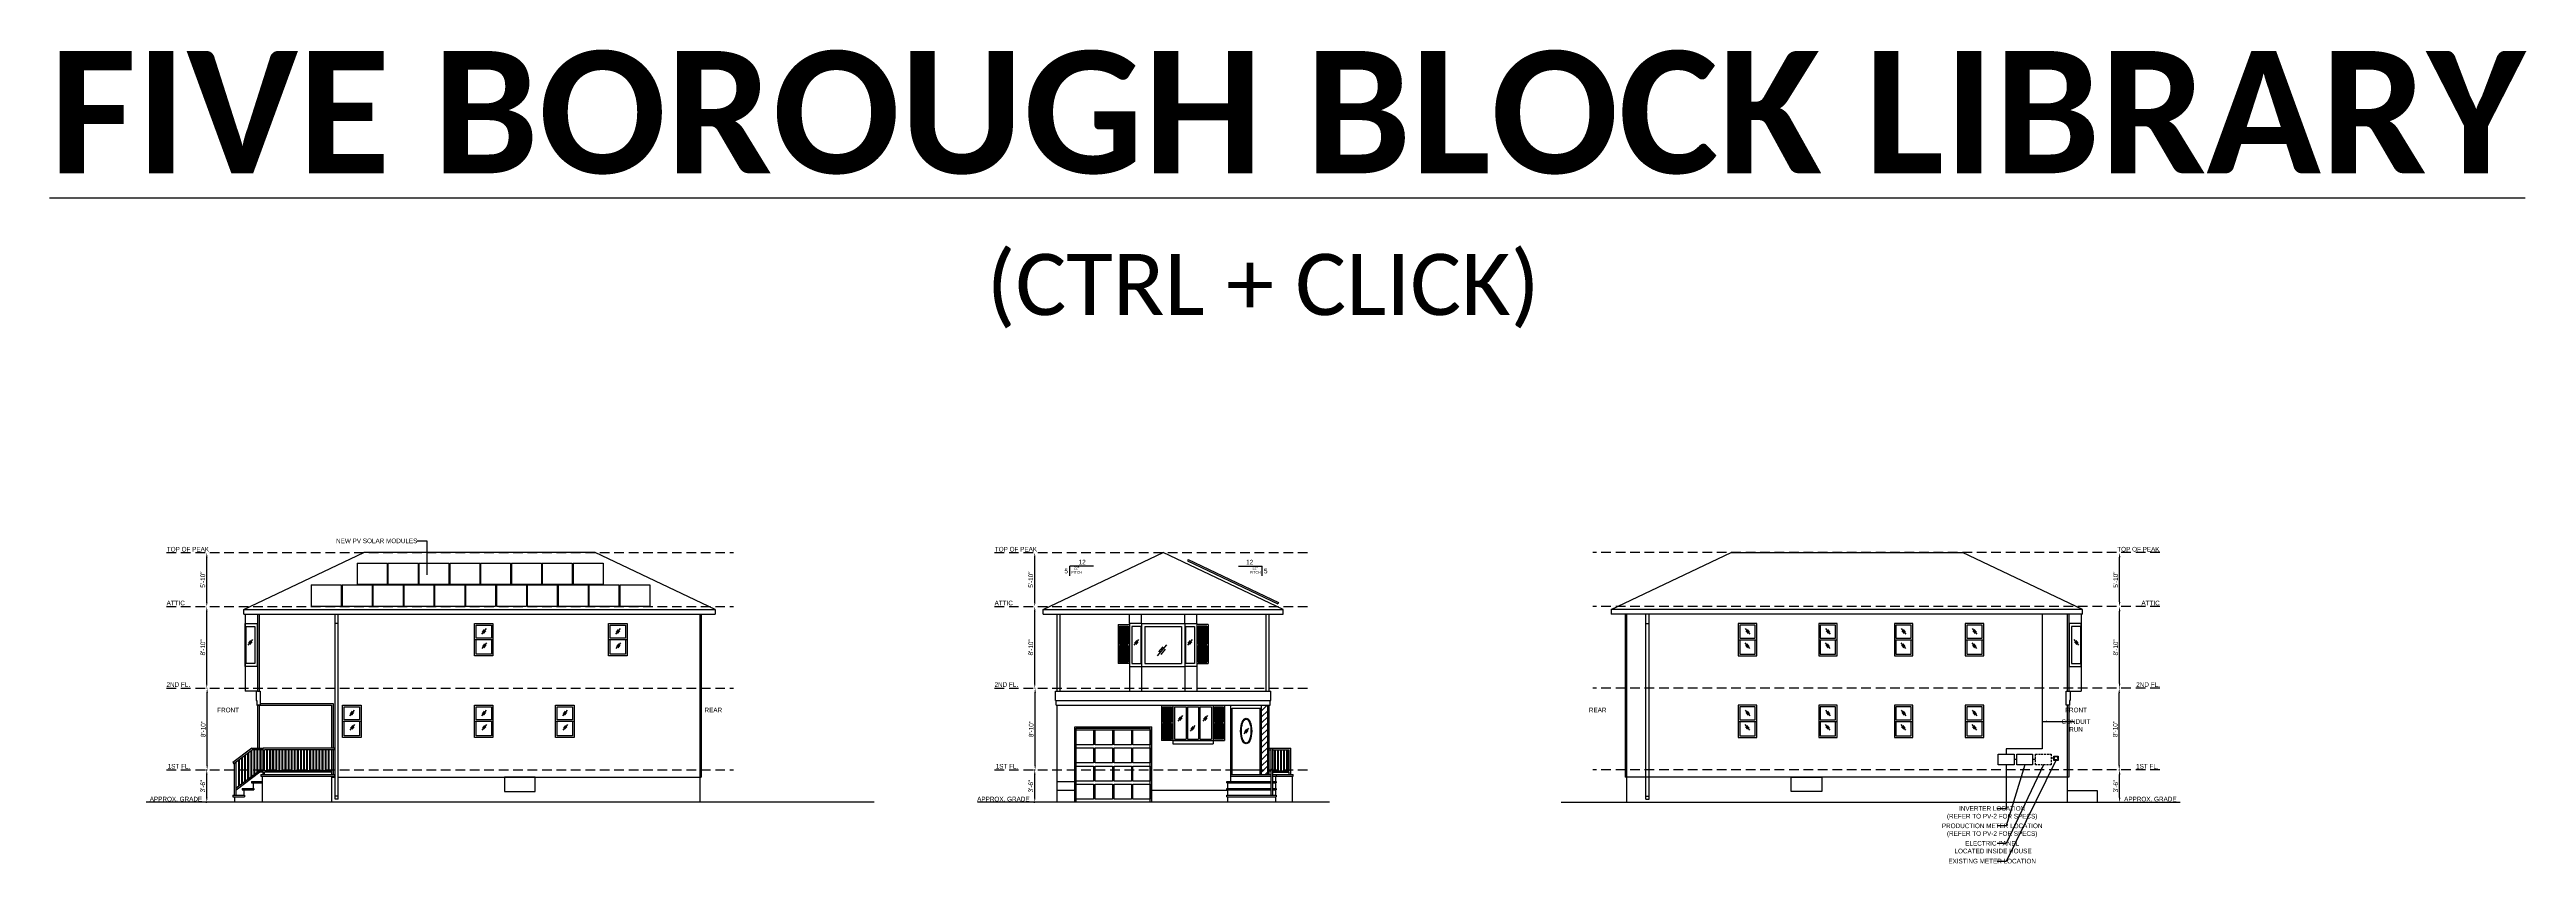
# Model space of a CAD drawing. Header units: feet. Extents: x -1522 to 1694, y -1558 to -501.
import ezdxf

# ---------------------------------------------------------------- set-up
doc = ezdxf.new("R2010")
doc.units = ezdxf.units.FT
doc.header["$MEASUREMENT"] = 0
doc.linetypes.add('HIDDEN', pattern=[0.375, 0.25, -0.125])
doc.layers.add('E - MODULE', color=7, linetype='Continuous')
doc.styles.add('1QUATER', font='technic_.ttf', dxfattribs={"height": 6})
doc.styles.get("Standard").update_dxf_attribs({"font": 'CALIBRI.TTF'})
doc.dimstyles.new('1QUATER', dxfattribs={"dimscale": 0, "dimtxt": 6, "dimasz": 6, "dimexe": 0, "dimexo": 1, "dimgap": 2, "dimtad": 1, "dimdec": 4, "dimzin": 3, "dimdsep": 46, "dimlunit": 4, "dimtxsty": '1QUATER', "dimcen": 6, "dimclrd": 1, "dimclre": 1, "dimclrt": 7, "dimadec": 0, "dimazin": 0, "dimtfac": 1, "dimtdec": 4, "dimtofl": 0, "dimtmove": 2, "dimatfit": 3, "dimfxl": 1, "dimfrac": 2, "dimtolj": 1, "dimtzin": 0, "dimarcsym": 1})
pattern_1 = [(45, (-58.1805, -14809.9904), (-3.9774756, 3.9774756), [])]
pattern_2 = [(180, (-58.1805, -14809.9904), (-2e-16, -1), [])]

# ---------------------------------------------------------------- blocks, each defined once
blk = doc.blocks.new('*D85')
at = {"color": 1, "lineweight": -2, "transparency": 16777216}
for p, q in [((-243.6, -1436.3), (-242.6, -1436.3)), ((-242.6, -1472.3), (-242.6, -1442.3)), ((-243.6, -1478.3), (-242.6, -1478.3))]:
    blk.add_line(p, q, dxfattribs=at)
at = {"color": 1, "transparency": 16777216}
for points in [[(-243.6, -1442.3), (-241.6, -1442.3), (-242.6, -1436.3)], [(-243.6, -1472.3), (-241.6, -1472.3), (-242.6, -1478.3)]]:
    blk.add_solid(points, dxfattribs=at)
at = {"layer": 'Defpoints', "color": 0, "transparency": 16777216}
for p in [(-242.6, -1436.3), (-242.6, -1436.3), (-242.6, -1478.3)]:
    blk.add_point(p, dxfattribs=at)
at = {"color": 7, "transparency": 16777216, "insert": (-247.7, -1457.3), "char_height": 6, "attachment_point": 5, "rotation": 90, "style": '1QUATER'}
blk.add_mtext('\\A1;3\'-6"', dxfattribs=at)
blk = doc.blocks.new('*D86')
at = {"color": 1, "lineweight": -2, "transparency": 16777216}
for p, q in [((-242.6, -1330.3), (-242.1, -1330.3)), ((-242.1, -1430.3), (-242.1, -1336.3)), ((-242.6, -1436.3), (-242.1, -1436.3))]:
    blk.add_line(p, q, dxfattribs=at)
at = {"color": 1, "transparency": 16777216}
for points in [[(-243.1, -1336.3), (-241.1, -1336.3), (-242.1, -1330.3)], [(-243.1, -1430.3), (-241.1, -1430.3), (-242.1, -1436.3)]]:
    blk.add_solid(points, dxfattribs=at)
at = {"layer": 'Defpoints', "color": 0, "transparency": 16777216}
for p in [(-242.1, -1330.3), (-241.6, -1330.3), (-241.6, -1436.3)]:
    blk.add_point(p, dxfattribs=at)
at = {"color": 7, "transparency": 16777216, "insert": (-247.2, -1383.3), "char_height": 6, "attachment_point": 5, "rotation": 90, "style": '1QUATER'}
blk.add_mtext('\\A1;8\'-10"', dxfattribs=at)
blk = doc.blocks.new('*D87')
at = {"color": 1, "lineweight": -2, "transparency": 16777216}
blk.add_line((-242.6, -1324.3), (-242.6, -1230.3), dxfattribs=at)
at = {"color": 1, "transparency": 16777216}
for points in [[(-243.6, -1230.3), (-241.6, -1230.3), (-242.6, -1224.3)], [(-243.6, -1324.3), (-241.6, -1324.3), (-242.6, -1330.3)]]:
    blk.add_solid(points, dxfattribs=at)
at = {"layer": 'Defpoints', "color": 0, "transparency": 16777216}
for p in [(-242.6, -1224.3), (-241.6, -1224.3), (-241.6, -1330.3)]:
    blk.add_point(p, dxfattribs=at)
at = {"color": 7, "transparency": 16777216, "insert": (-247.7, -1277.3), "char_height": 6, "attachment_point": 5, "rotation": 90, "style": '1QUATER'}
blk.add_mtext('\\A1;8\'-10"', dxfattribs=at)
blk = doc.blocks.new('*D88')
at = {"color": 1, "lineweight": -2, "transparency": 16777216}
blk.add_line((-242.6, -1218.3), (-242.6, -1160.3), dxfattribs=at)
at = {"color": 1, "transparency": 16777216}
for points in [[(-243.6, -1160.3), (-241.6, -1160.3), (-242.6, -1154.3)], [(-243.6, -1218.3), (-241.6, -1218.3), (-242.6, -1224.3)]]:
    blk.add_solid(points, dxfattribs=at)
at = {"layer": 'Defpoints', "color": 0, "transparency": 16777216}
for p in [(-242.6, -1154.3), (-241.6, -1154.3), (-241.6, -1224.3)]:
    blk.add_point(p, dxfattribs=at)
at = {"color": 7, "transparency": 16777216, "insert": (-247.7, -1189.3), "char_height": 6, "attachment_point": 5, "rotation": 90, "style": '1QUATER'}
blk.add_mtext('\\A1;5\'-10"', dxfattribs=at)
blk = doc.blocks.new('*D89')
at = {"color": 1, "lineweight": -2, "transparency": 16777216}
for p, q in [((-1318.5, -1436.3), (-1317.5, -1436.3)), ((-1317.5, -1472.3), (-1317.5, -1442.3)), ((-1318.5, -1478.3), (-1317.5, -1478.3))]:
    blk.add_line(p, q, dxfattribs=at)
at = {"color": 1, "transparency": 16777216}
for points in [[(-1318.5, -1442.3), (-1316.5, -1442.3), (-1317.5, -1436.3)], [(-1318.5, -1472.3), (-1316.5, -1472.3), (-1317.5, -1478.3)]]:
    blk.add_solid(points, dxfattribs=at)
at = {"layer": 'Defpoints', "color": 0, "transparency": 16777216}
for p in [(-1317.5, -1436.3), (-1317.5, -1436.3), (-1317.5, -1478.3)]:
    blk.add_point(p, dxfattribs=at)
at = {"color": 7, "transparency": 16777216, "insert": (-1322.7, -1457.3), "char_height": 6, "attachment_point": 5, "rotation": 90, "style": '1QUATER'}
blk.add_mtext('\\A1;3\'-6"', dxfattribs=at)
blk = doc.blocks.new('*D90')
at = {"color": 1, "lineweight": -2, "transparency": 16777216}
for p, q in [((-1317.5, -1330.3), (-1317, -1330.3)), ((-1317, -1430.3), (-1317, -1336.3)), ((-1317.5, -1436.3), (-1317, -1436.3))]:
    blk.add_line(p, q, dxfattribs=at)
at = {"color": 1, "transparency": 16777216}
for points in [[(-1318, -1336.3), (-1316, -1336.3), (-1317, -1330.3)], [(-1318, -1430.3), (-1316, -1430.3), (-1317, -1436.3)]]:
    blk.add_solid(points, dxfattribs=at)
at = {"layer": 'Defpoints', "color": 0, "transparency": 16777216}
for p in [(-1317, -1330.3), (-1316.5, -1330.3), (-1316.5, -1436.3)]:
    blk.add_point(p, dxfattribs=at)
at = {"color": 7, "transparency": 16777216, "insert": (-1322.1, -1383.3), "char_height": 6, "attachment_point": 5, "rotation": 90, "style": '1QUATER'}
blk.add_mtext('\\A1;8\'-10"', dxfattribs=at)
blk = doc.blocks.new('*D91')
at = {"color": 1, "lineweight": -2, "transparency": 16777216}
blk.add_line((-1317.5, -1324.3), (-1317.5, -1230.3), dxfattribs=at)
at = {"color": 1, "transparency": 16777216}
for points in [[(-1318.5, -1230.3), (-1316.5, -1230.3), (-1317.5, -1224.3)], [(-1318.5, -1324.3), (-1316.5, -1324.3), (-1317.5, -1330.3)]]:
    blk.add_solid(points, dxfattribs=at)
at = {"layer": 'Defpoints', "color": 0, "transparency": 16777216}
for p in [(-1317.5, -1224.3), (-1316.5, -1224.3), (-1316.5, -1330.3)]:
    blk.add_point(p, dxfattribs=at)
at = {"color": 7, "transparency": 16777216, "insert": (-1322.6, -1277.3), "char_height": 6, "attachment_point": 5, "rotation": 90, "style": '1QUATER'}
blk.add_mtext('\\A1;8\'-10"', dxfattribs=at)
blk = doc.blocks.new('*D92')
at = {"color": 1, "lineweight": -2, "transparency": 16777216}
blk.add_line((-1317.5, -1218.3), (-1317.5, -1160.3), dxfattribs=at)
at = {"color": 1, "transparency": 16777216}
for points in [[(-1318.5, -1160.3), (-1316.5, -1160.3), (-1317.5, -1154.3)], [(-1318.5, -1218.3), (-1316.5, -1218.3), (-1317.5, -1224.3)]]:
    blk.add_solid(points, dxfattribs=at)
at = {"layer": 'Defpoints', "color": 0, "transparency": 16777216}
for p in [(-1317.5, -1154.3), (-1316.5, -1154.3), (-1316.5, -1224.3)]:
    blk.add_point(p, dxfattribs=at)
at = {"color": 7, "transparency": 16777216, "insert": (-1322.6, -1189.3), "char_height": 6, "attachment_point": 5, "rotation": 90, "style": '1QUATER'}
blk.add_mtext('\\A1;5\'-10"', dxfattribs=at)
blk = doc.blocks.new('*D93')
at = {"color": 1, "lineweight": -2, "transparency": 16777216}
for p, q in [((1164.8, -1436.3), (1165.8, -1436.3)), ((1165.8, -1472.3), (1165.8, -1442.3)), ((1164.8, -1478.3), (1165.8, -1478.3))]:
    blk.add_line(p, q, dxfattribs=at)
at = {"color": 1, "transparency": 16777216}
for points in [[(1164.8, -1442.3), (1166.8, -1442.3), (1165.8, -1436.3)], [(1164.8, -1472.3), (1166.8, -1472.3), (1165.8, -1478.3)]]:
    blk.add_solid(points, dxfattribs=at)
at = {"layer": 'Defpoints', "color": 0, "transparency": 16777216}
for p in [(1165.8, -1436.3), (1165.8, -1436.3), (1165.8, -1478.3)]:
    blk.add_point(p, dxfattribs=at)
at = {"color": 7, "transparency": 16777216, "insert": (1160.7, -1457.3), "char_height": 6, "attachment_point": 5, "rotation": 90, "style": '1QUATER'}
blk.add_mtext('\\A1;3\'-6"', dxfattribs=at)
blk = doc.blocks.new('*D94')
at = {"color": 1, "lineweight": -2, "transparency": 16777216}
for p, q in [((1165.8, -1330.3), (1165.3, -1330.3)), ((1165.3, -1430.3), (1165.3, -1336.3)), ((1165.8, -1436.3), (1165.3, -1436.3))]:
    blk.add_line(p, q, dxfattribs=at)
at = {"color": 1, "transparency": 16777216}
for points in [[(1164.3, -1336.3), (1166.3, -1336.3), (1165.3, -1330.3)], [(1164.3, -1430.3), (1166.3, -1430.3), (1165.3, -1436.3)]]:
    blk.add_solid(points, dxfattribs=at)
at = {"layer": 'Defpoints', "color": 0, "transparency": 16777216}
for p in [(1164.8, -1330.3), (1165.3, -1330.3), (1164.8, -1436.3)]:
    blk.add_point(p, dxfattribs=at)
at = {"color": 7, "transparency": 16777216, "insert": (1160.2, -1383.3), "char_height": 6, "attachment_point": 5, "rotation": 90, "style": '1QUATER'}
blk.add_mtext('\\A1;8\'-10"', dxfattribs=at)
blk = doc.blocks.new('*D95')
at = {"color": 1, "lineweight": -2, "transparency": 16777216}
blk.add_line((1165.8, -1324.3), (1165.8, -1230.3), dxfattribs=at)
at = {"color": 1, "transparency": 16777216}
for points in [[(1164.8, -1230.3), (1166.8, -1230.3), (1165.8, -1224.3)], [(1164.8, -1324.3), (1166.8, -1324.3), (1165.8, -1330.3)]]:
    blk.add_solid(points, dxfattribs=at)
at = {"layer": 'Defpoints', "color": 0, "transparency": 16777216}
for p in [(1164.8, -1224.3), (1165.8, -1224.3), (1164.8, -1330.3)]:
    blk.add_point(p, dxfattribs=at)
at = {"color": 7, "transparency": 16777216, "insert": (1160.7, -1277.3), "char_height": 6, "attachment_point": 5, "rotation": 90, "style": '1QUATER'}
blk.add_mtext('\\A1;8\'-10"', dxfattribs=at)
blk = doc.blocks.new('*D96')
at = {"color": 1, "lineweight": -2, "transparency": 16777216}
blk.add_line((1165.8, -1218.3), (1165.8, -1160.3), dxfattribs=at)
at = {"color": 1, "transparency": 16777216}
for points in [[(1164.8, -1160.3), (1166.8, -1160.3), (1165.8, -1154.3)], [(1164.8, -1218.3), (1166.8, -1218.3), (1165.8, -1224.3)]]:
    blk.add_solid(points, dxfattribs=at)
at = {"layer": 'Defpoints', "color": 0, "transparency": 16777216}
for p in [(1164.8, -1154.3), (1165.8, -1154.3), (1164.8, -1224.3)]:
    blk.add_point(p, dxfattribs=at)
at = {"color": 7, "transparency": 16777216, "insert": (1160.7, -1189.3), "char_height": 6, "attachment_point": 5, "rotation": 90, "style": '1QUATER'}
blk.add_mtext('\\A1;5\'-10"', dxfattribs=at)

msp = doc.modelspace()

# ---------------------------------------------------------------- hatches: boundary and pattern name
h = msp.add_hatch()
h.set_pattern_fill('ANSI31', color=9, scale=8, angle=135)
h.set_pattern_definition(pattern_2)
h.paths.add_polyline_path([(-121.4682, -1249.53386), (-132.4682, -1249.53386), (-132.4682, -1272.90643), (-121.4682, -1272.90643)])
h.paths.add_polyline_path([(-121.4682, -1274.90643), (-132.4682, -1274.90643), (-132.4682, -1296.279), (-121.4682, -1296.279)])
h.paths.add_polyline_path([(-19.2849, -1274.90643), (-30.2849, -1274.90643), (-30.2849, -1296.279), (-19.2849, -1296.279)])
h.paths.add_polyline_path([(-19.2849, -1249.53386), (-30.2849, -1249.53386), (-30.2849, -1272.90643), (-19.2849, -1272.90643)])
h = msp.add_hatch()
h.set_pattern_fill('ANSI31', color=9, scale=8, angle=135)
h.set_pattern_definition(pattern_2)
h.paths.add_polyline_path([(-65.10492, -1354.279), (-76.10492, -1354.279), (-76.10492, -1374.279), (-65.10492, -1374.279)])
h.paths.add_polyline_path([(-65.10492, -1376.279), (-76.10492, -1376.279), (-76.10492, -1396.279), (-65.10492, -1396.279)])
h.paths.add_polyline_path([(1.89508, -1376.279), (-9.10492, -1376.279), (-9.10492, -1396.279), (1.89508, -1396.279)])
h.paths.add_polyline_path([(1.89508, -1354.279), (-9.10492, -1354.279), (-9.10492, -1374.279), (1.89508, -1374.279)])
h = msp.add_hatch()
h.set_pattern_fill('ANSI31', color=9, scale=45)
h.set_pattern_definition(pattern_1)
h.paths.add_polyline_path([(59.88533, -1352.279), (51.88533, -1352.279), (51.88533, -1436.279), (59.88533, -1436.279)])
h = msp.add_hatch()
h.set_pattern_fill('ANSI31', color=9, scale=45)
h.set_pattern_definition(pattern_1)
h.paths.add_polyline_path([(59.88533, -1436.279), (51.88533, -1436.279), (51.88533, -1442.279), (59.88533, -1442.279)])

# ---------------------------------------------------------------- linework, layer by layer
at = {"color": 1, "linetype": 'HIDDEN', "ltscale": 50}
for p, q in [((-1369.71874, -1154.279), (-633.70866, -1154.279)), ((-294.76329, -1154.279), (116.31856, -1154.279)), ((1217.96564, -1154.279), (481.95556, -1154.279)), ((-1369.71874, -1224.279), (-633.70866, -1224.279)), ((-294.76329, -1224.279), (116.31856, -1224.279)), ((1217.96564, -1224.279), (481.95556, -1224.279)), ((-1369.71874, -1330.279), (-633.70866, -1330.279)), ((-294.76329, -1330.279), (116.31856, -1330.279)), ((1217.96564, -1330.279), (481.95556, -1330.279)), ((-1369.71874, -1436.279), (-633.70866, -1436.279)), ((-294.76329, -1436.279), (116.31856, -1436.279)), ((1217.96564, -1436.279), (481.95556, -1436.279))]:
    msp.add_line(p, q, dxfattribs=at)
at = {"color": 1}
for p, q in [((-1269.46082, -1228.279), (-1113.69894, -1154.279)), ((-813.4035, -1154.279), (-1113.69894, -1154.279)), ((-657.64162, -1228.279), (-813.4035, -1154.279)), ((-231.63842, -1228.279), (-75.87655, -1154.279)), ((79.88533, -1228.279), (-75.87655, -1154.279)), ((505.88853, -1228.279), (661.65041, -1154.279)), ((661.65041, -1154.279), (961.94585, -1154.279)), ((1117.70772, -1228.279), (961.94585, -1154.279)), ((-43.51725, -1163.0097), (-44.37549, -1164.8162)), ((-44.37549, -1164.8162), (73.18224, -1220.66601)), ((-43.51725, -1163.0097), (74.04048, -1218.85952)), ((74.04048, -1218.85952), (73.18224, -1220.66601)), ((-209.63842, -1334.279), (-209.63842, -1234.279)), ((-134.4682, -1247.53386), (-134.4682, -1298.279)), ((-134.4682, -1247.53386), (-119.4682, -1247.53386)), ((-132.4682, -1249.53386), (-121.4682, -1249.53386)), ((-132.4682, -1249.53386), (-132.4682, -1272.90643)), ((-121.4682, -1249.53386), (-121.4682, -1272.90643)), ((-119.4682, -1246.279), (-119.4682, -1234.279)), ((-104.87655, -1250.279), (-104.87655, -1298.279)), ((-103.87655, -1246.279), (-103.87655, -1234.279)), ((-103.87655, -1246.279), (-47.87655, -1246.279)), ((-103.87655, -1246.279), (-103.87655, -1302.279)), ((-99.87655, -1250.279), (-51.87655, -1250.279)), ((-99.87655, -1250.279), (-99.87655, -1298.279)), ((-51.87655, -1250.279), (-51.87655, -1298.279)), ((-47.87655, -1246.279), (-47.87655, -1234.279)), ((-47.87655, -1246.279), (-47.87655, -1302.279)), ((-46.87655, -1250.279), (-46.87655, -1298.279)), ((-32.2849, -1246.279), (-32.2849, -1234.279)), ((-17.2849, -1247.53386), (-32.2849, -1247.53386)), ((-19.2849, -1249.53386), (-30.2849, -1249.53386)), ((-30.2849, -1249.53386), (-30.2849, -1272.90643)), ((-19.2849, -1249.53386), (-19.2849, -1272.90643)), ((-17.2849, -1247.53386), (-17.2849, -1298.279)), ((57.88533, -1334.279), (57.88533, -1234.279)), ((1114.92781, -1250.279), (1114.92781, -1298.279)), ((-945.90317, -1267.279), (-969.90317, -1267.279)), ((-947.90317, -1265.279), (-967.90317, -1265.279)), ((-771.83114, -1267.279), (-795.83114, -1267.279)), ((-773.83114, -1265.279), (-793.83114, -1265.279)), ((-132.4682, -1272.90643), (-121.4682, -1272.90643)), ((-132.4682, -1274.90643), (-132.4682, -1296.279)), ((-132.4682, -1274.90643), (-121.4682, -1274.90643)), ((-121.4682, -1274.90643), (-121.4682, -1296.279)), ((-19.2849, -1272.90643), (-30.2849, -1272.90643)), ((-30.2849, -1274.90643), (-30.2849, -1296.279)), ((-19.2849, -1274.90643), (-30.2849, -1274.90643)), ((-19.2849, -1274.90643), (-19.2849, -1296.279)), ((670.6902, -1267.279), (694.6902, -1267.279)), ((672.6902, -1265.279), (692.6902, -1265.279)), ((775.15452, -1267.279), (799.15452, -1267.279)), ((777.15452, -1265.279), (797.15452, -1265.279)), ((873.38219, -1267.279), (897.38219, -1267.279)), ((875.38219, -1265.279), (895.38219, -1265.279)), ((965.37319, -1267.279), (989.37319, -1267.279)), ((967.37319, -1265.279), (987.37319, -1265.279)), ((-119.4682, -1298.279), (-134.4682, -1298.279)), ((-121.4682, -1296.279), (-132.4682, -1296.279)), ((-119.4682, -1302.279), (-119.4682, -1334.279)), ((-103.87655, -1302.279), (-47.87655, -1302.279)), ((-103.87655, -1302.279), (-103.87655, -1334.279)), ((-99.87655, -1298.279), (-51.87655, -1298.279)), ((-47.87655, -1302.279), (-47.87655, -1334.279)), ((-32.2849, -1298.279), (-17.2849, -1298.279)), ((-32.2849, -1302.279), (-32.2849, -1334.279)), ((-30.2849, -1296.279), (-19.2849, -1296.279)), ((-215.63842, -1346.279), (63.88533, -1346.279)), ((-1117.12629, -1373.279), (-1141.12629, -1373.279)), ((-1119.12629, -1371.279), (-1139.12629, -1371.279)), ((-945.90317, -1373.279), (-969.90317, -1373.279)), ((-947.90317, -1371.279), (-967.90317, -1371.279)), ((-840.70723, -1373.279), (-864.70723, -1373.279)), ((-842.70723, -1371.279), (-862.70723, -1371.279)), ((-190.64062, -1380.279), (-90.64062, -1380.279)), ((-190.64062, -1478.279), (-190.64062, -1380.279)), ((-90.64062, -1478.279), (-90.64062, -1380.279)), ((-78.10492, -1352.279), (-78.10492, -1398.279)), ((-76.10492, -1354.279), (-65.10492, -1354.279)), ((-76.10492, -1354.279), (-76.10492, -1374.279)), ((-76.10492, -1374.279), (-65.10492, -1374.279)), ((-76.10492, -1376.279), (-76.10492, -1396.279)), ((-76.10492, -1376.279), (-65.10492, -1376.279)), ((-65.10492, -1354.279), (-65.10492, -1374.279)), ((-65.10492, -1376.279), (-65.10492, -1396.279)), ((-63.10492, -1352.279), (-63.10492, -1402.279)), ((-61.10492, -1354.279), (-46.10492, -1354.279)), ((-61.10492, -1354.279), (-61.10492, -1396.279)), ((-46.10492, -1354.279), (-46.10492, -1396.279)), ((-44.10492, -1354.279), (-30.10492, -1354.279)), ((-44.10492, -1354.279), (-44.10492, -1396.279)), ((-30.10492, -1354.279), (-30.10492, -1396.279)), ((-28.10492, -1354.279), (-13.10492, -1354.279)), ((-28.10492, -1354.279), (-28.10492, -1396.279)), ((-13.10492, -1354.279), (-13.10492, -1396.279)), ((-11.10492, -1352.279), (-11.10492, -1402.279)), ((-9.10492, -1354.279), (1.89508, -1354.279)), ((-9.10492, -1354.279), (-9.10492, -1374.279)), ((-9.10492, -1374.279), (1.89508, -1374.279)), ((-9.10492, -1376.279), (-9.10492, -1396.279)), ((-9.10492, -1376.279), (1.89508, -1376.279)), ((1.89508, -1354.279), (1.89508, -1374.279)), ((1.89508, -1376.279), (1.89508, -1396.279)), ((3.89508, -1352.279), (3.89508, -1398.279)), ((670.6902, -1373.279), (694.6902, -1373.279)), ((672.6902, -1371.279), (692.6902, -1371.279)), ((775.15452, -1373.279), (799.15452, -1373.279)), ((777.15452, -1371.279), (797.15452, -1371.279)), ((873.38219, -1373.279), (897.38219, -1373.279)), ((875.38219, -1371.279), (895.38219, -1371.279)), ((965.37319, -1373.279), (989.37319, -1373.279)), ((967.37319, -1371.279), (987.37319, -1371.279)), ((-1258.79415, -1408.279), (-1283.46082, -1426.779)), ((-1258.12748, -1410.279), (-1282.26082, -1428.379)), ((-1258.79415, -1408.279), (-1244.46082, -1408.279)), ((-1244.46082, -1410.279), (-1258.12748, -1410.279)), ((-63.10492, -1398.279), (-78.10492, -1398.279)), ((-65.10492, -1396.279), (-76.10492, -1396.279)), ((-63.10492, -1398.279), (-11.10492, -1398.279)), ((-63.10492, -1402.279), (-11.10492, -1402.279)), ((-61.10492, -1396.279), (-46.10492, -1396.279)), ((-44.10492, -1396.279), (-30.10492, -1396.279)), ((-28.10492, -1396.279), (-13.10492, -1396.279)), ((-11.10492, -1398.279), (3.89508, -1398.279)), ((1.89508, -1396.279), (-9.10492, -1396.279)), ((63.89861, -1408.279), (63.89861, -1469.279)), ((65.89861, -1408.279), (65.89861, -1437.38488)), ((-1283.46082, -1426.779), (-1282.26082, -1428.379)), ((-1281.46082, -1469.279), (-1281.46082, -1427.779)), ((-1279.46082, -1469.279), (-1279.46082, -1426.279)), ((-1249.09219, -1437.38488), (-1279.46082, -1460.16134)), ((-1248.42553, -1439.38488), (-1279.46082, -1462.66134)), ((-1244.46082, -1437.38488), (-1249.09219, -1437.38488)), ((-1244.46082, -1439.38488), (-1248.42553, -1439.38488)), ((63.89861, -1435.279), (65.89861, -1435.279)), ((65.89861, -1437.38488), (65.89861, -1469.279)), ((69.89861, -1444.279), (69.89861, -1451.279)), ((-1283.46082, -1469.279), (-1283.46082, -1471.279)), ((-1283.46082, -1469.279), (-1268.46082, -1469.279)), ((-1283.46082, -1471.279), (-1268.46082, -1471.279)), ((-1281.46082, -1471.279), (-1281.46082, -1478.279)), ((-1271.46082, -1460.279), (-1271.46082, -1462.279)), ((-1271.46082, -1460.279), (-1256.46082, -1460.279)), ((-1271.46082, -1462.279), (-1256.46082, -1462.279)), ((-1269.46082, -1462.279), (-1269.46082, -1469.279)), ((-1268.46082, -1469.279), (-1268.46082, -1471.279)), ((-1259.46082, -1451.279), (-1259.46082, -1453.279)), ((-1259.46082, -1451.279), (-1245.46082, -1451.279)), ((-1259.46082, -1453.279), (-1245.46082, -1453.279)), ((-1257.46082, -1453.279), (-1257.46082, -1460.279)), ((-1256.46082, -1460.279), (-1256.46082, -1462.279)), ((-190.64062, -1463.17435), (-213.63842, -1463.17435)), ((7.88533, -1463.17435), (-90.64062, -1463.17435)), ((6.88533, -1451.279), (63.89861, -1451.279)), ((6.88533, -1453.279), (6.88533, -1451.279)), ((6.88533, -1451.279), (63.89861, -1451.279)), ((6.88533, -1453.279), (63.89861, -1453.279)), ((6.88533, -1460.279), (63.89861, -1460.279)), ((6.88533, -1462.279), (6.88533, -1460.279)), ((6.88533, -1462.279), (63.89861, -1462.279)), ((6.88533, -1469.279), (70.89861, -1469.279)), ((6.88533, -1471.279), (6.88533, -1469.279)), ((6.88533, -1471.279), (70.89861, -1471.279)), ((7.88533, -1460.279), (7.88533, -1453.279)), ((7.88533, -1469.279), (7.88533, -1462.279)), ((7.88533, -1478.279), (7.88533, -1471.279)), ((65.89861, -1451.279), (70.89861, -1451.279)), ((65.89861, -1451.279), (69.89861, -1451.279)), ((65.89861, -1453.279), (70.89861, -1453.279)), ((65.89861, -1460.279), (70.89861, -1460.279)), ((65.89861, -1460.279), (69.89861, -1460.279)), ((65.89861, -1462.279), (70.89861, -1462.279)), ((69.89861, -1453.279), (69.89861, -1460.279)), ((69.89861, -1462.279), (69.89861, -1469.279)), ((69.89861, -1471.279), (69.89861, -1478.279)), ((70.89861, -1451.279), (70.89861, -1453.279)), ((70.89861, -1460.279), (70.89861, -1462.279)), ((70.89861, -1469.279), (70.89861, -1471.279))]:
    msp.add_line(p, q, dxfattribs=at)
at = {"color": 10}
for p, q in [((-1122.28425, -1168.00036), (-1083.23425, -1168.00036)), ((-1122.28425, -1168.00036), (-1122.28425, -1195.39423)), ((-1083.23425, -1168.00036), (-1083.23425, -1195.39423)), ((-1082.23425, -1168.00036), (-1043.18425, -1168.00036)), ((-1082.23425, -1168.00036), (-1082.23425, -1195.39423)), ((-1043.18425, -1168.00036), (-1043.18425, -1195.39423)), ((-1042.18425, -1168.00036), (-1003.13425, -1168.00036)), ((-1042.18425, -1168.00036), (-1042.18425, -1195.39423)), ((-1003.13425, -1168.00036), (-1003.13425, -1195.39423)), ((-1002.13425, -1168.00036), (-963.08425, -1168.00036)), ((-1002.13425, -1168.00036), (-1002.13425, -1195.39423)), ((-963.08425, -1168.00036), (-963.08425, -1195.39423)), ((-962.08425, -1168.00036), (-923.03425, -1168.00036)), ((-962.08425, -1168.00036), (-962.08425, -1195.39423)), ((-923.03425, -1168.00036), (-923.03425, -1195.39423)), ((-922.03425, -1168.00036), (-882.98425, -1168.00036)), ((-922.03425, -1168.00036), (-922.03425, -1195.39423)), ((-882.98425, -1168.00036), (-882.98425, -1195.39423)), ((-881.98425, -1168.00036), (-842.93425, -1168.00036)), ((-881.98425, -1168.00036), (-881.98425, -1195.39423)), ((-842.93425, -1168.00036), (-842.93425, -1195.39423)), ((-841.93425, -1168.00036), (-802.88425, -1168.00036)), ((-841.93425, -1168.00036), (-841.93425, -1195.39423)), ((-802.88425, -1168.00036), (-802.88425, -1195.39423)), ((-1181.85925, -1195.92527), (-1181.85925, -1223.85018)), ((-1181.85925, -1195.92527), (-1142.80925, -1195.92527)), ((-1142.80925, -1195.92527), (-1142.80925, -1223.85018)), ((-1141.80925, -1195.92527), (-1141.80925, -1223.85018)), ((-1141.80925, -1195.92527), (-1102.75925, -1195.92527)), ((-1122.28425, -1195.39423), (-1083.23425, -1195.39423)), ((-1102.75925, -1195.92527), (-1102.75925, -1223.85018)), ((-1101.75925, -1195.92527), (-1101.75925, -1223.85018)), ((-1101.75925, -1195.92527), (-1062.70925, -1195.92527)), ((-1082.23425, -1195.39423), (-1043.18425, -1195.39423)), ((-1062.70925, -1195.92527), (-1062.70925, -1223.85018)), ((-1061.70925, -1195.92527), (-1061.70925, -1223.85018)), ((-1061.70925, -1195.92527), (-1022.65925, -1195.92527)), ((-1042.18425, -1195.39423), (-1003.13425, -1195.39423)), ((-1022.65925, -1195.92527), (-1022.65925, -1223.85018)), ((-1021.65925, -1195.92527), (-1021.65925, -1223.85018)), ((-1021.65925, -1195.92527), (-982.60925, -1195.92527)), ((-1002.13425, -1195.39423), (-963.08425, -1195.39423)), ((-982.60925, -1195.92527), (-982.60925, -1223.85018)), ((-981.60925, -1195.92527), (-981.60925, -1223.85018)), ((-981.60925, -1195.92527), (-942.55925, -1195.92527)), ((-962.08425, -1195.39423), (-923.03425, -1195.39423)), ((-942.55925, -1195.92527), (-942.55925, -1223.85018)), ((-941.55925, -1195.92527), (-941.55925, -1223.85018)), ((-941.55925, -1195.92527), (-902.50925, -1195.92527)), ((-922.03425, -1195.39423), (-882.98425, -1195.39423)), ((-902.50925, -1195.92527), (-902.50925, -1223.85018)), ((-901.50925, -1195.92527), (-901.50925, -1223.85018)), ((-901.50925, -1195.92527), (-862.45925, -1195.92527)), ((-881.98425, -1195.39423), (-842.93425, -1195.39423)), ((-862.45925, -1195.92527), (-862.45925, -1223.85018)), ((-861.45925, -1195.92527), (-861.45925, -1223.85018)), ((-861.45925, -1195.92527), (-822.40925, -1195.92527)), ((-841.93425, -1195.39423), (-802.88425, -1195.39423)), ((-822.40925, -1195.92527), (-822.40925, -1223.85018)), ((-821.40925, -1195.92527), (-821.40925, -1223.85018)), ((-821.40925, -1195.92527), (-782.35925, -1195.92527)), ((-782.35925, -1195.92527), (-782.35925, -1223.85018)), ((-781.35925, -1195.92527), (-781.35925, -1223.85018)), ((-781.35925, -1195.92527), (-742.30925, -1195.92527)), ((-742.30925, -1195.92527), (-742.30925, -1223.85018)), ((-1181.85925, -1223.85018), (-1142.80925, -1223.85018)), ((-1141.80925, -1223.85018), (-1102.75925, -1223.85018)), ((-1101.75925, -1223.85018), (-1062.70925, -1223.85018)), ((-1061.70925, -1223.85018), (-1022.65925, -1223.85018)), ((-1021.65925, -1223.85018), (-982.60925, -1223.85018)), ((-981.60925, -1223.85018), (-942.55925, -1223.85018)), ((-941.55925, -1223.85018), (-902.50925, -1223.85018)), ((-901.50925, -1223.85018), (-862.45925, -1223.85018)), ((-861.45925, -1223.85018), (-822.40925, -1223.85018)), ((-821.40925, -1223.85018), (-782.35925, -1223.85018)), ((-781.35925, -1223.85018), (-742.30925, -1223.85018)), ((1032.5012, -1422.76856), (1028.79417, -1422.76856)), ((1056.64861, -1422.76856), (1052.94162, -1422.76856)), ((1080.2211, -1421.09237), (1077.08902, -1421.09237))]:
    msp.add_line(p, q, dxfattribs=at)
at = {"color": 10, "ltscale": 50}
for p, q in [((-166.44985, -1171.81881), (-197.15581, -1171.81881)), ((-197.15581, -1184.52385), (-197.15581, -1171.81881)), ((21.92402, -1171.81881), (52.62998, -1171.81881)), ((52.62998, -1184.52385), (52.62998, -1171.81881))]:
    msp.add_line(p, q, dxfattribs=at)
at = {"color": 3}
for p, q in [((-1269.46082, -1234.279), (-1269.46082, -1228.279)), ((-1269.46082, -1228.279), (-657.64162, -1228.279)), ((-1269.46082, -1234.279), (-657.46082, -1234.279)), ((-1251.46082, -1234.279), (-1251.46082, -1334.279)), ((-675.46082, -1234.279), (-675.46082, -1445.62194)), ((-657.64162, -1228.279), (-657.64162, -1234.279)), ((-231.63842, -1234.279), (-231.63842, -1228.279)), ((-231.63842, -1228.279), (79.88533, -1228.279)), ((-231.63842, -1234.279), (79.88533, -1234.279)), ((-213.63842, -1334.279), (-213.63842, -1234.279)), ((61.88533, -1334.279), (61.88533, -1234.279)), ((79.88533, -1234.279), (79.88533, -1228.279)), ((1117.70772, -1234.279), (505.70772, -1234.279)), ((1117.70772, -1228.279), (505.88853, -1228.279)), ((505.88853, -1228.279), (505.88853, -1234.279)), ((523.70772, -1234.279), (523.70772, -1445.62194)), ((1099.70772, -1234.279), (1099.70772, -1334.279)), ((1117.70772, -1234.279), (1117.70772, -1228.279)), ((-215.63842, -1334.279), (63.88533, -1334.279)), ((-215.63842, -1346.279), (-215.63842, -1334.279)), ((-214.63842, -1352.279), (-214.63842, -1346.279)), ((62.88533, -1352.279), (62.88533, -1346.279)), ((63.88533, -1346.279), (63.88533, -1334.279)), ((-1248.02467, -1352.279), (-1252.46082, -1352.279)), ((-1251.46082, -1352.279), (-1155.46082, -1352.279)), ((-1155.46082, -1352.279), (-1155.46082, -1408.279)), ((-214.63842, -1352.279), (62.88533, -1352.279)), ((-213.63842, -1478.279), (-213.63842, -1352.279)), ((11.88533, -1451.279), (11.88533, -1352.279)), ((1099.70772, -1352.279), (1099.70772, -1445.62194)), ((-1151.46082, -1408.279), (-1244.46082, -1408.279)), ((-1244.46082, -1442.279), (-1244.46082, -1408.279)), ((-1151.46082, -1410.279), (-1242.46082, -1410.279)), ((-1155.46082, -1410.279), (-1155.46082, -1442.279)), ((-1153.46082, -1410.279), (-1153.46082, -1442.279)), ((-1151.46082, -1410.279), (-1151.46082, -1408.279)), ((-1247.46082, -1442.279), (-1247.46082, -1444.279)), ((-1247.46082, -1442.279), (-1151.46082, -1442.279)), ((-1247.46082, -1444.279), (-1151.46082, -1444.279)), ((-1245.46082, -1444.279), (-1245.46082, -1478.279)), ((-1155.46082, -1437.38488), (-1242.46082, -1437.38488)), ((-1242.46082, -1442.279), (-1242.46082, -1439.38488)), ((-1155.46082, -1439.38488), (-1242.46082, -1439.38488)), ((-1155.46082, -1444.279), (-1155.46082, -1478.279)), ((-1155.46082, -1445.62194), (-1150.9832, -1445.62194)), ((-1151.46082, -1442.279), (-1151.46082, -1444.279)), ((-1146.9832, -1445.62194), (-675.46082, -1445.62194)), ((-677.46082, -1445.62194), (-677.46082, -1478.279)), ((1099.70772, -1445.62194), (523.70772, -1445.62194)), ((525.70772, -1445.62194), (525.70772, -1478.279)), ((1097.70772, -1445.62194), (1097.70772, -1478.279))]:
    msp.add_line(p, q, dxfattribs=at)
at = {"color": 4}
for p, q in [((-1267.6809, -1234.279), (-1267.6809, -1334.279)), ((-1266.6809, -1250.279), (-1266.6809, -1298.279)), ((-1249.46082, -1234.279), (-1249.46082, -1334.279)), ((-1150.9832, -1474.279), (-1150.9832, -1234.279)), ((-1146.9832, -1246.34165), (-1150.9832, -1246.34165)), ((-1146.9832, -1474.279), (-1146.9832, -1234.279)), ((-677.46082, -1234.279), (-677.46082, -1445.62194)), ((525.70772, -1234.279), (525.70772, -1445.62194)), ((550.85928, -1474.279), (550.85928, -1234.279)), ((550.85928, -1246.34165), (554.85928, -1246.34165)), ((554.85928, -1474.279), (554.85928, -1234.279)), ((1097.70772, -1234.279), (1097.70772, -1334.279)), ((1115.92781, -1234.279), (1115.92781, -1334.279)), ((-1251.46082, -1334.279), (-1267.6809, -1334.279)), ((-1248.02467, -1350.279), (-1153.46082, -1350.279)), ((-1153.46082, -1350.279), (-1153.46082, -1408.279)), ((1099.70772, -1334.279), (1115.92781, -1334.279)), ((-1251.46082, -1352.279), (-1251.46082, -1408.279)), ((-1249.46082, -1352.279), (-1249.46082, -1408.279)), ((-188.64062, -1382.279), (-92.64062, -1382.279)), ((-188.64062, -1478.279), (-188.64062, -1382.279)), ((-92.64062, -1478.279), (-92.64062, -1382.279)), ((13.88533, -1442.279), (13.88533, -1356.279)), ((13.88533, -1356.279), (51.88533, -1356.279)), ((49.88533, -1442.279), (49.88533, -1356.279)), ((51.88533, -1442.279), (51.88533, -1352.279)), ((59.88533, -1442.279), (59.88533, -1352.279)), ((61.88533, -1442.279), (61.88533, -1352.279)), ((1097.70772, -1352.279), (1097.70772, -1445.62194)), ((-1263.46082, -1414.279), (-1263.46082, -1448.16134)), ((-1260.46082, -1412.029), (-1260.46082, -1445.91134)), ((-1259.46082, -1411.279), (-1259.46082, -1445.16134)), ((-1256.46082, -1410.279), (-1256.46082, -1442.91134)), ((-1255.46082, -1410.279), (-1255.46082, -1442.16134)), ((-1252.46082, -1410.279), (-1252.46082, -1439.91134)), ((-1251.46082, -1410.279), (-1251.46082, -1439.16134)), ((-1248.46082, -1410.279), (-1248.46082, -1437.38488)), ((-1247.46082, -1410.279), (-1247.46082, -1437.38488)), ((-1242.46082, -1437.38488), (-1242.46082, -1410.279)), ((-1239.96745, -1410.279), (-1239.96745, -1437.38488)), ((-1238.96745, -1410.279), (-1238.96745, -1437.38488)), ((-1235.96745, -1410.279), (-1235.96745, -1437.38488)), ((-1234.96745, -1410.279), (-1234.96745, -1437.38488)), ((-1231.96745, -1410.279), (-1231.96745, -1437.38488)), ((-1230.96745, -1410.279), (-1230.96745, -1437.38488)), ((-1227.96745, -1410.279), (-1227.96745, -1437.38488)), ((-1226.96745, -1410.279), (-1226.96745, -1437.38488)), ((-1223.96745, -1410.279), (-1223.96745, -1437.38488)), ((-1222.96745, -1410.279), (-1222.96745, -1437.38488)), ((-1219.96745, -1410.279), (-1219.96745, -1437.38488)), ((-1218.96745, -1410.279), (-1218.96745, -1437.38488)), ((-1215.96745, -1410.279), (-1215.96745, -1437.38488)), ((-1214.96745, -1410.279), (-1214.96745, -1437.38488)), ((-1211.96745, -1410.279), (-1211.96745, -1437.38488)), ((-1210.96745, -1410.279), (-1210.96745, -1437.38488)), ((-1207.96745, -1410.279), (-1207.96745, -1437.38488)), ((-1206.96745, -1410.279), (-1206.96745, -1437.38488)), ((-1203.96745, -1410.279), (-1203.96745, -1437.38488)), ((-1202.96745, -1410.279), (-1202.96745, -1437.38488)), ((-1199.96745, -1410.279), (-1199.96745, -1437.38488)), ((-1198.96745, -1410.279), (-1198.96745, -1437.38488)), ((-1195.96082, -1410.279), (-1195.96082, -1437.38488)), ((-1194.96082, -1410.279), (-1194.96082, -1437.38488)), ((-1191.96082, -1410.279), (-1191.96082, -1437.38488)), ((-1190.96082, -1410.279), (-1190.96082, -1437.38488)), ((-1187.96082, -1410.279), (-1187.96082, -1437.38488)), ((-1186.96082, -1410.279), (-1186.96082, -1437.38488)), ((-1183.96082, -1410.279), (-1183.96082, -1437.38488)), ((-1182.96082, -1410.279), (-1182.96082, -1437.38488)), ((-1179.96082, -1410.279), (-1179.96082, -1437.38488)), ((-1178.96082, -1410.279), (-1178.96082, -1437.38488)), ((-1175.96082, -1410.279), (-1175.96082, -1437.38488)), ((-1174.96082, -1410.279), (-1174.96082, -1437.38488)), ((-1171.96082, -1410.279), (-1171.96082, -1437.38488)), ((-1170.96082, -1410.279), (-1170.96082, -1437.38488)), ((-1167.96082, -1410.279), (-1167.96082, -1437.38488)), ((-1166.96082, -1410.279), (-1166.96082, -1437.38488)), ((-1163.96082, -1410.279), (-1163.96082, -1437.38488)), ((-1162.96082, -1410.279), (-1162.96082, -1437.38488)), ((-1159.96082, -1410.279), (-1159.96082, -1437.38488)), ((-1158.96082, -1410.279), (-1158.96082, -1437.38488)), ((-188.64062, -1384.279), (-92.64062, -1384.279)), ((61.88533, -1408.279), (89.88533, -1408.279)), ((61.88533, -1410.279), (63.89861, -1410.279)), ((65.89861, -1410.279), (87.88533, -1410.279)), ((68.39197, -1410.279), (68.39197, -1437.38488)), ((69.39197, -1410.279), (69.39197, -1437.38488)), ((72.39197, -1410.279), (72.39197, -1437.38488)), ((73.39197, -1410.279), (73.39197, -1437.38488)), ((76.39197, -1410.279), (76.39197, -1437.38488)), ((77.39197, -1410.279), (77.39197, -1437.38488)), ((80.39197, -1410.279), (80.39197, -1437.38488)), ((81.39197, -1410.279), (81.39197, -1437.38488)), ((84.39197, -1410.279), (84.39197, -1437.38488)), ((85.39197, -1410.279), (85.39197, -1437.38488)), ((87.88533, -1437.38488), (87.88533, -1410.279)), ((89.88533, -1442.279), (89.88533, -1408.279)), ((-1276.46082, -1424.029), (-1276.46082, -1457.91134)), ((-1275.46082, -1423.279), (-1275.46082, -1457.16134)), ((-1272.46082, -1421.029), (-1272.46082, -1454.91134)), ((-1271.46082, -1420.279), (-1271.46082, -1454.16134)), ((-1268.46082, -1418.029), (-1268.46082, -1451.91134)), ((-1267.46082, -1417.279), (-1267.46082, -1451.16134)), ((-1264.46082, -1415.029), (-1264.46082, -1448.91134)), ((11.88533, -1442.279), (63.89861, -1442.279)), ((11.88533, -1444.279), (63.89861, -1444.279)), ((13.88533, -1436.279), (49.88533, -1436.279)), ((61.88533, -1437.38488), (63.89861, -1437.38488)), ((65.89861, -1437.38488), (87.88533, -1437.38488)), ((65.89861, -1439.38488), (87.88533, -1439.38488)), ((65.89861, -1442.279), (92.88533, -1442.279)), ((65.89861, -1444.279), (70.89861, -1444.279)), ((70.89861, -1442.279), (70.89861, -1444.279)), ((70.89861, -1444.279), (92.88533, -1444.279)), ((87.88533, -1442.279), (87.88533, -1439.38488)), ((91.88533, -1478.279), (91.88533, -1444.279)), ((92.88533, -1444.279), (92.88533, -1442.279)), ((-1146.9832, -1470.279), (-1150.9832, -1470.279)), ((-1146.9832, -1474.279), (-1150.9832, -1474.279)), ((-213.63842, -1451.279), (-190.64062, -1451.279)), ((550.85928, -1470.279), (554.85928, -1470.279)), ((550.85928, -1474.279), (554.85928, -1474.279)), ((1097.70772, -1463.17435), (1136.55722, -1463.17435)), ((1136.55722, -1463.17435), (1136.55722, -1478.279))]:
    msp.add_line(p, q, dxfattribs=at)
at = {"color": 9}
for p, q in [((-954.89963, -1252.90453), (-960.98478, -1260.23125)), ((-780.8276, -1252.90453), (-786.91276, -1260.23125)), ((679.68666, -1252.90453), (685.77182, -1260.23125)), ((784.15098, -1252.90453), (790.23614, -1260.23125)), ((882.37865, -1252.90453), (888.4638, -1260.23125)), ((974.36965, -1252.90453), (980.45481, -1260.23125)), ((-1258.21136, -1267.12356), (-1264.29652, -1274.45028)), ((-1260.6167, -1268.43438), (-1263.45941, -1271.85709)), ((-1259.08604, -1270.03649), (-1261.92875, -1273.4592)), ((-954.37654, -1271.30729), (-960.4617, -1278.63401)), ((-957.30496, -1254.21535), (-960.14767, -1257.63806)), ((-956.78188, -1272.6181), (-959.62459, -1276.04081)), ((-955.77431, -1255.81746), (-958.61701, -1259.24017)), ((-955.25122, -1274.22021), (-958.09393, -1277.64292)), ((-780.30452, -1271.30729), (-786.38967, -1278.63401)), ((-783.23294, -1254.21535), (-786.07564, -1257.63806)), ((-782.70985, -1272.6181), (-785.55256, -1276.04081)), ((-781.70228, -1255.81746), (-784.54499, -1259.24017)), ((-781.1792, -1274.22021), (-784.0219, -1277.64292)), ((-107.81348, -1267.12356), (-113.89864, -1274.45028)), ((-110.21882, -1268.43438), (-113.06153, -1271.85709)), ((-108.68816, -1270.03649), (-111.53087, -1273.4592)), ((-71.39288, -1273.76891), (-83.56319, -1288.42235)), ((-76.20355, -1276.39055), (-81.88896, -1283.23597)), ((-73.14224, -1279.59476), (-78.82765, -1286.44018)), ((-38.40701, -1267.12356), (-44.49216, -1274.45028)), ((-40.81234, -1268.43438), (-43.65505, -1271.85709)), ((-39.28169, -1270.03649), (-42.1244, -1273.4592)), ((679.16358, -1271.30729), (685.24873, -1278.63401)), ((680.03826, -1274.22021), (682.88096, -1277.64292)), ((680.56134, -1255.81746), (683.40405, -1259.24017)), ((681.56891, -1272.6181), (684.41162, -1276.04081)), ((682.092, -1254.21535), (684.9347, -1257.63806)), ((783.6279, -1271.30729), (789.71306, -1278.63401)), ((784.50258, -1274.22021), (787.34529, -1277.64292)), ((785.02566, -1255.81746), (787.86837, -1259.24017)), ((786.03324, -1272.6181), (788.87594, -1276.04081)), ((786.55632, -1254.21535), (789.39903, -1257.63806)), ((881.85556, -1271.30729), (887.94072, -1278.63401)), ((882.73024, -1274.22021), (885.57295, -1277.64292)), ((883.25333, -1255.81746), (886.09604, -1259.24017)), ((884.2609, -1272.6181), (887.10361, -1276.04081)), ((884.78398, -1254.21535), (887.62669, -1257.63806)), ((973.84657, -1271.30729), (979.93173, -1278.63401)), ((974.72125, -1274.22021), (977.56396, -1277.64292)), ((975.24433, -1255.81746), (978.08704, -1259.24017)), ((976.25191, -1272.6181), (979.09461, -1276.04081)), ((976.77499, -1254.21535), (979.6177, -1257.63806)), ((1106.45827, -1267.12356), (1112.54343, -1274.45028)), ((1107.33295, -1270.03649), (1110.17566, -1273.4592)), ((1108.86361, -1268.43438), (1111.70631, -1271.85709)), ((-1126.12275, -1358.90453), (-1132.2079, -1366.23125)), ((-1125.59966, -1377.30729), (-1131.68482, -1384.63401)), ((-1128.52808, -1360.21535), (-1131.37079, -1363.63806)), ((-1128.005, -1378.6181), (-1130.84771, -1382.04081)), ((-1126.99743, -1361.81746), (-1129.84013, -1365.24017)), ((-1126.47434, -1380.22021), (-1129.31705, -1383.64292)), ((-954.89963, -1358.90453), (-960.98478, -1366.23125)), ((-954.37654, -1377.30729), (-960.4617, -1384.63401)), ((-957.30496, -1360.21535), (-960.14767, -1363.63806)), ((-956.78188, -1378.6181), (-959.62459, -1382.04081)), ((-955.77431, -1361.81746), (-958.61701, -1365.24017)), ((-955.25122, -1380.22021), (-958.09393, -1383.64292)), ((-849.70369, -1358.90453), (-855.78885, -1366.23125)), ((-849.18061, -1377.30729), (-855.26576, -1384.63401)), ((-852.10903, -1360.21535), (-854.95173, -1363.63806)), ((-851.58594, -1378.6181), (-854.42865, -1382.04081)), ((-850.57837, -1361.81746), (-853.42108, -1365.24017)), ((-850.05529, -1380.22021), (-852.898, -1383.64292)), ((-50.85627, -1365.89699), (-56.94142, -1373.22371)), ((-53.2616, -1367.20781), (-56.10431, -1370.63052)), ((-51.73095, -1368.80991), (-54.57365, -1372.23262)), ((-34.78428, -1378.48587), (-40.86944, -1385.81259)), ((-37.18962, -1379.79669), (-40.03233, -1383.2194)), ((-35.65896, -1381.3988), (-38.50167, -1384.82151)), ((-18.18964, -1365.63589), (-24.27479, -1372.96261)), ((-20.59497, -1366.94671), (-23.43768, -1370.36942)), ((-19.06432, -1368.54882), (-21.90703, -1371.97153)), ((34.92791, -1382.2558), (28.84275, -1389.58252)), ((679.16358, -1377.30729), (685.24873, -1384.63401)), ((679.68666, -1358.90453), (685.77182, -1366.23125)), ((680.03826, -1380.22021), (682.88096, -1383.64292)), ((680.56134, -1361.81746), (683.40405, -1365.24017)), ((681.56891, -1378.6181), (684.41162, -1382.04081)), ((682.092, -1360.21535), (684.9347, -1363.63806)), ((783.6279, -1377.30729), (789.71306, -1384.63401)), ((784.15098, -1358.90453), (790.23614, -1366.23125)), ((784.50258, -1380.22021), (787.34529, -1383.64292)), ((785.02566, -1361.81746), (787.86837, -1365.24017)), ((786.03324, -1378.6181), (788.87594, -1382.04081)), ((786.55632, -1360.21535), (789.39903, -1363.63806)), ((881.85556, -1377.30729), (887.94072, -1384.63401)), ((882.37865, -1358.90453), (888.4638, -1366.23125)), ((882.73024, -1380.22021), (885.57295, -1383.64292)), ((883.25333, -1361.81746), (886.09604, -1365.24017)), ((884.2609, -1378.6181), (887.10361, -1382.04081)), ((884.78398, -1360.21535), (887.62669, -1363.63806)), ((973.84657, -1377.30729), (979.93173, -1384.63401)), ((974.36965, -1358.90453), (980.45481, -1366.23125)), ((974.72125, -1380.22021), (977.56396, -1383.64292)), ((975.24433, -1361.81746), (978.08704, -1365.24017)), ((976.25191, -1378.6181), (979.09461, -1382.04081)), ((976.77499, -1360.21535), (979.6177, -1363.63806)), ((32.52257, -1383.56662), (29.67987, -1386.98933)), ((34.05323, -1385.16872), (31.21052, -1388.59143))]:
    msp.add_line(p, q, dxfattribs=at)
for p, q in [((-1251.46082, -1334.279), (-1248.02467, -1334.279)), ((-1248.02467, -1334.279), (-1248.02467, -1352.279))]:
    msp.add_line(p, q)
at = {"color": 5}
for p, q in [((-450.89449, -1478.279), (-1396.19303, -1478.279)), ((140.13893, -1478.279), (-316.72688, -1478.279)), ((440.68666, -1478.279), (1244.43994, -1478.279))]:
    msp.add_line(p, q, dxfattribs=at)
at = {"color": 4, "flags": 128}
msp.add_lwpolyline([(-1267.6809, -1246.279), (-1252.08925, -1246.279), (-1252.08925, -1302.279), (-1267.6809, -1302.279)], close=True, dxfattribs=at)
msp.add_lwpolyline([(-1266.6809, -1250.279), (-1255.08925, -1250.279), (-1255.08925, -1298.279), (-1266.6809, -1298.279)], dxfattribs=at)
at = {"color": 1, "flags": 128}
for points in [[(-969.90317, -1246.279), (-945.90317, -1246.279), (-945.90317, -1288.279), (-969.90317, -1288.279)], [(-795.83114, -1246.279), (-771.83114, -1246.279), (-771.83114, -1288.279), (-795.83114, -1288.279)], [(694.6902, -1246.279), (670.6902, -1246.279), (670.6902, -1288.279), (694.6902, -1288.279)], [(799.15452, -1246.279), (775.15452, -1246.279), (775.15452, -1288.279), (799.15452, -1288.279)], [(897.38219, -1246.279), (873.38219, -1246.279), (873.38219, -1288.279), (897.38219, -1288.279)], [(989.37319, -1246.279), (965.37319, -1246.279), (965.37319, -1288.279), (989.37319, -1288.279)], [(1115.92781, -1246.279), (1100.33616, -1246.279), (1100.33616, -1302.279), (1115.92781, -1302.279)], [(-1141.12629, -1352.279), (-1117.12629, -1352.279), (-1117.12629, -1394.279), (-1141.12629, -1394.279)], [(-969.90317, -1352.279), (-945.90317, -1352.279), (-945.90317, -1394.279), (-969.90317, -1394.279)], [(-864.70723, -1352.279), (-840.70723, -1352.279), (-840.70723, -1394.279), (-864.70723, -1394.279)], [(694.6902, -1352.279), (670.6902, -1352.279), (670.6902, -1394.279), (694.6902, -1394.279)], [(799.15452, -1352.279), (775.15452, -1352.279), (775.15452, -1394.279), (799.15452, -1394.279)], [(897.38219, -1352.279), (873.38219, -1352.279), (873.38219, -1394.279), (897.38219, -1394.279)], [(989.37319, -1352.279), (965.37319, -1352.279), (965.37319, -1394.279), (989.37319, -1394.279)]]:
    msp.add_lwpolyline(points, close=True, dxfattribs=at)
for points in [[(-967.90317, -1265.279), (-967.90317, -1248.279), (-947.90317, -1248.279), (-947.90317, -1265.279)], [(-793.83114, -1265.279), (-793.83114, -1248.279), (-773.83114, -1248.279), (-773.83114, -1265.279)], [(-103.87655, -1246.279), (-119.4682, -1246.279), (-119.4682, -1302.279), (-103.87655, -1302.279)], [(-104.87655, -1250.279), (-116.4682, -1250.279), (-116.4682, -1298.279), (-104.87655, -1298.279)], [(-47.87655, -1246.279), (-32.2849, -1246.279), (-32.2849, -1302.279), (-47.87655, -1302.279)], [(-46.87655, -1250.279), (-35.2849, -1250.279), (-35.2849, -1298.279), (-46.87655, -1298.279)], [(692.6902, -1265.279), (692.6902, -1248.279), (672.6902, -1248.279), (672.6902, -1265.279)], [(797.15452, -1265.279), (797.15452, -1248.279), (777.15452, -1248.279), (777.15452, -1265.279)], [(895.38219, -1265.279), (895.38219, -1248.279), (875.38219, -1248.279), (875.38219, -1265.279)], [(987.37319, -1265.279), (987.37319, -1248.279), (967.37319, -1248.279), (967.37319, -1265.279)], [(1114.92781, -1250.279), (1103.33616, -1250.279), (1103.33616, -1298.279), (1114.92781, -1298.279)], [(-947.90317, -1267.279), (-947.90317, -1286.279), (-967.90317, -1286.279), (-967.90317, -1267.279)], [(-773.83114, -1267.279), (-773.83114, -1286.279), (-793.83114, -1286.279), (-793.83114, -1267.279)], [(672.6902, -1267.279), (672.6902, -1286.279), (692.6902, -1286.279), (692.6902, -1267.279)], [(777.15452, -1267.279), (777.15452, -1286.279), (797.15452, -1286.279), (797.15452, -1267.279)], [(875.38219, -1267.279), (875.38219, -1286.279), (895.38219, -1286.279), (895.38219, -1267.279)], [(967.37319, -1267.279), (967.37319, -1286.279), (987.37319, -1286.279), (987.37319, -1267.279)], [(-1139.12629, -1371.279), (-1139.12629, -1354.279), (-1119.12629, -1354.279), (-1119.12629, -1371.279)], [(-1119.12629, -1373.279), (-1119.12629, -1392.279), (-1139.12629, -1392.279), (-1139.12629, -1373.279)], [(-967.90317, -1371.279), (-967.90317, -1354.279), (-947.90317, -1354.279), (-947.90317, -1371.279)], [(-947.90317, -1373.279), (-947.90317, -1392.279), (-967.90317, -1392.279), (-967.90317, -1373.279)], [(-862.70723, -1371.279), (-862.70723, -1354.279), (-842.70723, -1354.279), (-842.70723, -1371.279)], [(-842.70723, -1373.279), (-842.70723, -1392.279), (-862.70723, -1392.279), (-862.70723, -1373.279)], [(692.6902, -1371.279), (692.6902, -1354.279), (672.6902, -1354.279), (672.6902, -1371.279)], [(672.6902, -1373.279), (672.6902, -1392.279), (692.6902, -1392.279), (692.6902, -1373.279)], [(797.15452, -1371.279), (797.15452, -1354.279), (777.15452, -1354.279), (777.15452, -1371.279)], [(777.15452, -1373.279), (777.15452, -1392.279), (797.15452, -1392.279), (797.15452, -1373.279)], [(895.38219, -1371.279), (895.38219, -1354.279), (875.38219, -1354.279), (875.38219, -1371.279)], [(875.38219, -1373.279), (875.38219, -1392.279), (895.38219, -1392.279), (895.38219, -1373.279)], [(987.37319, -1371.279), (987.37319, -1354.279), (967.37319, -1354.279), (967.37319, -1371.279)], [(967.37319, -1373.279), (967.37319, -1392.279), (987.37319, -1392.279), (987.37319, -1373.279)]]:
    msp.add_lwpolyline(points, dxfattribs=at)
at = {"color": 10, "flags": 128}
msp.add_lwpolyline([(1065.44589, -1234.279), (1065.44589, -1409.05536), (1018.57397, -1409.05536), (1018.57397, -1415.98723)], dxfattribs=at)
at = {"color": 3, "flags": 128}
for points in [[(-1251.46082, -1334.279), (-1253.46082, -1334.279), (-1253.46082, -1346.279), (-1252.46082, -1346.279), (-1252.46082, -1352.279), (-1251.46082, -1352.279)], [(1100.70772, -1352.279), (1096.27158, -1352.279), (1096.27158, -1334.279), (1099.70772, -1334.279), (1101.70772, -1334.279), (1101.70772, -1346.279), (1100.70772, -1346.279), (1100.70772, -1352.279), (1099.70772, -1352.279)]]:
    msp.add_lwpolyline(points, dxfattribs=at)
at = {"color": 4}
for points in [[(-188.64062, -1384.279), (-166.14062, -1384.279), (-166.14062, -1403.779), (-188.64062, -1403.779)], [(-188.64062, -1407.779), (-166.14062, -1407.779), (-166.14062, -1427.279), (-188.64062, -1427.279)], [(-164.14062, -1384.279), (-141.64062, -1384.279), (-141.64062, -1403.779), (-164.14062, -1403.779)], [(-164.14062, -1407.779), (-141.64062, -1407.779), (-141.64062, -1427.279), (-164.14062, -1427.279)], [(-139.64062, -1384.279), (-117.14062, -1384.279), (-117.14062, -1403.779), (-139.64062, -1403.779)], [(-139.64062, -1407.779), (-117.14062, -1407.779), (-117.14062, -1427.279), (-139.64062, -1427.279)], [(-115.14062, -1384.279), (-92.64062, -1384.279), (-92.64062, -1403.779), (-115.14062, -1403.779)], [(-115.14062, -1407.779), (-92.64062, -1407.779), (-92.64062, -1427.279), (-115.14062, -1427.279)], [(-188.64062, -1431.279), (-166.14062, -1431.279), (-166.14062, -1450.779), (-188.64062, -1450.779)], [(-164.14062, -1431.279), (-141.64062, -1431.279), (-141.64062, -1450.779), (-164.14062, -1450.779)], [(-139.64062, -1431.279), (-117.14062, -1431.279), (-117.14062, -1450.779), (-139.64062, -1450.779)], [(-115.14062, -1431.279), (-92.64062, -1431.279), (-92.64062, -1450.779), (-115.14062, -1450.779)], [(-188.64062, -1454.779), (-166.14062, -1454.779), (-166.14062, -1474.279), (-188.64062, -1474.279)], [(-164.14062, -1454.779), (-141.64062, -1454.779), (-141.64062, -1474.279), (-164.14062, -1474.279)], [(-139.64062, -1454.779), (-117.14062, -1454.779), (-117.14062, -1474.279), (-139.64062, -1474.279)], [(-115.14062, -1454.779), (-92.64062, -1454.779), (-92.64062, -1474.279), (-115.14062, -1474.279)]]:
    msp.add_lwpolyline(points, close=True, dxfattribs=at)
at = {"color": 1}
for points in [[(-891.1664, -1445.62194), (-931.07541, -1445.62194), (-931.07541, -1464.18665), (-891.1664, -1464.18665)], [(739.41331, -1445.62194), (779.32231, -1445.62194), (779.32231, -1464.18665), (739.41331, -1464.18665)], [(1080.2211, -1418.279), (1086.1908, -1418.279), (1086.1908, -1423.90573), (1080.2211, -1423.90573)]]:
    msp.add_lwpolyline(points, close=True, dxfattribs=at)
at = {"color": 10}
for points in [[(1008.35376, -1415.98723), (1028.79417, -1415.98723), (1028.79417, -1429.54989), (1008.35376, -1429.54989)], [(1032.5012, -1415.98723), (1052.94162, -1415.98723), (1052.94162, -1429.54989), (1032.5012, -1429.54989)]]:
    msp.add_lwpolyline(points, close=True, dxfattribs=at)
at = {"color": 10, "linetype": 'HIDDEN', "ltscale": 10}
msp.add_lwpolyline([(1056.64861, -1415.98723), (1077.08902, -1415.98723), (1077.08902, -1429.54989), (1056.64861, -1429.54989)], close=True, dxfattribs=at)
at = {"color": 1}
msp.add_circle((1083.20595, -1421.09237), 2.22659, dxfattribs=at)
msp.add_ellipse((31.88533, -1385.91916), major_axis=(0, -16.58384), ratio=0.4372284465, dxfattribs=at)
msp.add_open_spline([(31.88533, -1401.50299), (32.18529, -1401.50299), (32.48708, -1401.4427), (33.12496, -1401.17528), (33.46023, -1400.96581), (34.14333, -1400.37314), (34.48996, -1399.99031), (35.16392, -1399.05821), (35.49116, -1398.50938), (36.46215, -1396.54125), (37.0264, -1394.85201), (37.82902, -1391.07793), (38.06841, -1388.99454), (38.17888, -1384.77289), (38.05002, -1382.63606), (37.44761, -1378.65467), (36.97353, -1376.81147), (35.94972, -1374.17427), (35.46176, -1373.23104), (34.51955, -1371.86399), (34.0746, -1371.3796), (33.28307, -1370.75106), (32.9347, -1370.56247), (32.27405, -1370.34537), (31.96143, -1370.3133), (31.32424, -1370.38442), (30.99569, -1370.48969), (30.30221, -1370.87821), (29.93939, -1371.16312), (29.21422, -1371.92717), (28.85271, -1372.40556), (27.86209, -1374.03386), (27.27769, -1375.40612), (26.3535, -1378.57078), (26.01252, -1380.36197), (25.6281, -1384.11533), (25.58448, -1386.07663), (25.80102, -1389.90453), (26.06127, -1391.77024), (26.84483, -1395.15095), (27.36888, -1396.665), (28.4107, -1398.7743), (28.88784, -1399.50801), (29.77535, -1400.53274), (30.18177, -1400.87746), (30.95715, -1401.33938), (31.32258, -1401.45884), (31.74598, -1401.49965), (31.81565, -1401.50299), (31.88533, -1401.50299)], degree=3, knots=[0, 0, 0, 0, 0.1812883819, 0.1812883819, 0.3625767638, 0.3625767638, 0.5438651457, 0.5438651457, 0.7251535276, 0.7251535276, 1.1180871851, 1.1180871851, 1.5110208425, 1.5110208425, 1.9039544999, 1.9039544999, 2.2968881574, 2.2968881574, 2.5762787327, 2.5762787327, 2.8074207416, 2.8074207416, 2.9988864937, 2.9988864937, 3.1903522458, 3.1903522458, 3.3818179979, 3.3818179979, 3.5732837499, 3.5732837499, 3.764749502, 3.764749502, 4.1235181547, 4.1235181547, 4.4822868074, 4.4822868074, 4.8410554601, 4.8410554601, 5.1998241128, 5.1998241128, 5.5585927655, 5.5585927655, 5.8156797281, 5.8156797281, 6.0283770949, 6.0283770949, 6.2410744617, 6.2410744617, 6.2831853072, 6.2831853072, 6.2831853072, 6.2831853072], dxfattribs=at)

# ---------------------------------------------------------------- texts
at = {"color": 7, "attachment_point": 5, "style": '1QUATER'}
for s, insert, char_height in [('\\A1;TOP OF PEAK', (-1341.96936, -1149.84427), 6), ('\\A1;NEW PV SOLAR MODULES', (-1096.84908, -1139.04754), 6), ('\\A1;TOP OF PEAK', (-267.01391, -1149.84427), 6), ('\\A1;TOP OF PEAK', (1190.21626, -1149.84427), 6), ('\\A1;5', (-201.79226, -1178.1447), 6), ('\\A1;22%%D \\PPITCH', (-188.21354, -1177.03927), 3.375), ('\\A1;12', (-180.97701, -1166.57542), 6), ('\\A1;12', (36.45118, -1166.57542), 6), ('\\A1;22%%D \\PPITCH', (43.68771, -1177.03927), 3.375), ('\\A1;5', (57.26643, -1178.1447), 6), ('\\A1;ATTIC', (-1357.77524, -1219.69378), 6), ('\\A1;ATTIC', (-282.81979, -1219.69378), 6), ('\\A1;ATTIC', (1206.02215, -1219.69378), 6), ('\\A1;2ND FL.', (-1354.44769, -1325.54213), 6), ('\\A1;2ND FL.', (-279.49225, -1325.54213), 6), ('\\A1;2ND FL.', (1202.6946, -1325.54213), 6), ('\\A1;FRONT', (-1289.78528, -1358.56412), 6), ('\\A1;REAR', (-659.89706, -1358.56412), 6), ('\\A1;REAR', (488.19576, -1358.56412), 6), ('\\A1;CONDUIT \\PRUN', (1109.13066, -1378.67142), 6), ('\\A1;FRONT', (1109.24143, -1358.56412), 6), ('\\A1;1ST FL.', (-1353.61299, -1431.66573), 6), ('\\A1;1ST FL.', (-278.65754, -1431.66573), 6), ('\\A1;1ST FL.', (1201.85989, -1431.66573), 6), ('\\A1;APPROX. GRADE', (-1357.48176, -1474.18565), 6), ('\\A1;APPROX. GRADE', (-283.29802, -1474.18565), 6), ('\\A1;APPROX. GRADE', (1205.72866, -1474.18565), 6), ('\\A1;PRODUCTION METER LOCATION\\P(REFER TO PV-2 FOR SPECS) ', (1000.36511, -1514.81987), 6), ('\\A1;INVERTER LOCATION\\P(REFER TO PV-2 FOR SPECS) ', (1000.36511, -1492.27749), 6), ('\\A1;ELECTRIC PANEL\\P LOCATED INSIDE HOUSE\\P ', (1000.36511, -1541.63777), 6), ('\\A1;EXISTING METER LOCATION ', (1000.36511, -1554.71367), 6)]:
    msp.add_mtext(s, dxfattribs=dict(at, insert=insert, char_height=char_height))
at = {"layer": 'E - MODULE', "color": 152, "true_color": 0x2776bb, "insert": (-1521.61802, -502.99863), "char_height": 158.8729413, "attachment_point": 1}
msp.add_mtext_dynamic_manual_height_columns('{\\fCalibri|b1|i0|c0|p34;\\LFIVE BOROUGH BLOCK LIBRARY}', width=3376.5, gutter_width=397.18235, heights=[0], dxfattribs=at)
at = {"layer": 'E - MODULE', "color": 3, "insert": (-305.11802, -766.49863), "char_height": 79.4364707, "attachment_point": 1}
msp.add_mtext_dynamic_manual_height_columns('{\\C152;\\c12285479;(CTRL + CLICK)}', width=1039.5, gutter_width=397.18235, heights=[0], dxfattribs=at)

# ---------------------------------------------------------------- dimensions: what is measured, and where the dimension line sits
for base, p1, p2, picture, middle in [((-1317.54754, -1154.279), (-1316.54754, -1224.279), (-1316.54754, -1154.279), '*D92', (-1322.61772, -1189.279)), ((-242.59209, -1154.279), (-241.59209, -1224.279), (-241.59209, -1154.279), '*D88', (-247.66227, -1189.279)), ((1165.79445, -1154.279), (1164.79445, -1224.279), (1164.79445, -1154.279), '*D96', (1160.72427, -1189.279)), ((-1317.54754, -1224.279), (-1316.54754, -1330.279), (-1316.54754, -1224.279), '*D91', (-1322.61333, -1277.279)), ((-242.59209, -1224.279), (-241.59209, -1330.279), (-241.59209, -1224.279), '*D87', (-247.65788, -1277.279)), ((1165.79445, -1224.279), (1164.79445, -1330.279), (1164.79445, -1224.279), '*D95', (1160.72866, -1277.279)), ((-1317.04754, -1330.279), (-1316.54754, -1436.279), (-1316.54754, -1330.279), '*D90', (-1322.11333, -1383.279)), ((-242.09209, -1330.279), (-241.59209, -1436.279), (-241.59209, -1330.279), '*D86', (-247.15788, -1383.279)), ((1165.29445, -1330.279), (1164.79445, -1436.279), (1164.79445, -1330.279), '*D94', (1160.22866, -1383.279)), ((-1317.54754, -1436.279), (-1317.54754, -1478.279), (-1317.54754, -1436.279), '*D89', (-1322.6835, -1457.279)), ((-242.59209, -1436.279), (-242.59209, -1478.279), (-242.59209, -1436.279), '*D85', (-247.72806, -1457.279)), ((1165.79445, -1436.279), (1165.79445, -1478.279), (1165.79445, -1436.279), '*D93', (1160.65848, -1457.279))]:
    dim = msp.add_linear_dim(base=base, p1=p1, p2=p2, angle=90, dimstyle='1QUATER', override={"dimscale": 1})
    dim.commit()
    dim.dimension.update_dxf_attribs({"geometry": picture, "text_midpoint": middle})

# ---------------------------------------------------------------- leaders
for points in [[(-1031.55006, -1183.10177), (-1031.55006, -1139.35869), (-1044.52271, -1139.35869)], [(1065.44589, -1373.42515), (1106.86153, -1373.42515)], [(1083.20595, -1423.90573), (1018.57397, -1555.29906), (1006.97779, -1555.29906)], [(1018.57397, -1429.54989), (1018.57397, -1486.91941), (1006.97779, -1486.91941)], [(1042.72141, -1429.54989), (1018.57397, -1509.01771), (1006.97779, -1509.01771)], [(1066.86881, -1429.54989), (1018.57397, -1531.74144), (1006.97779, -1531.74144)]]:
    msp.add_leader(points, dimstyle='1QUATER', override={"dimscale": 1, "dimtad": 0})

doc.saveas('drawing.dxf')
